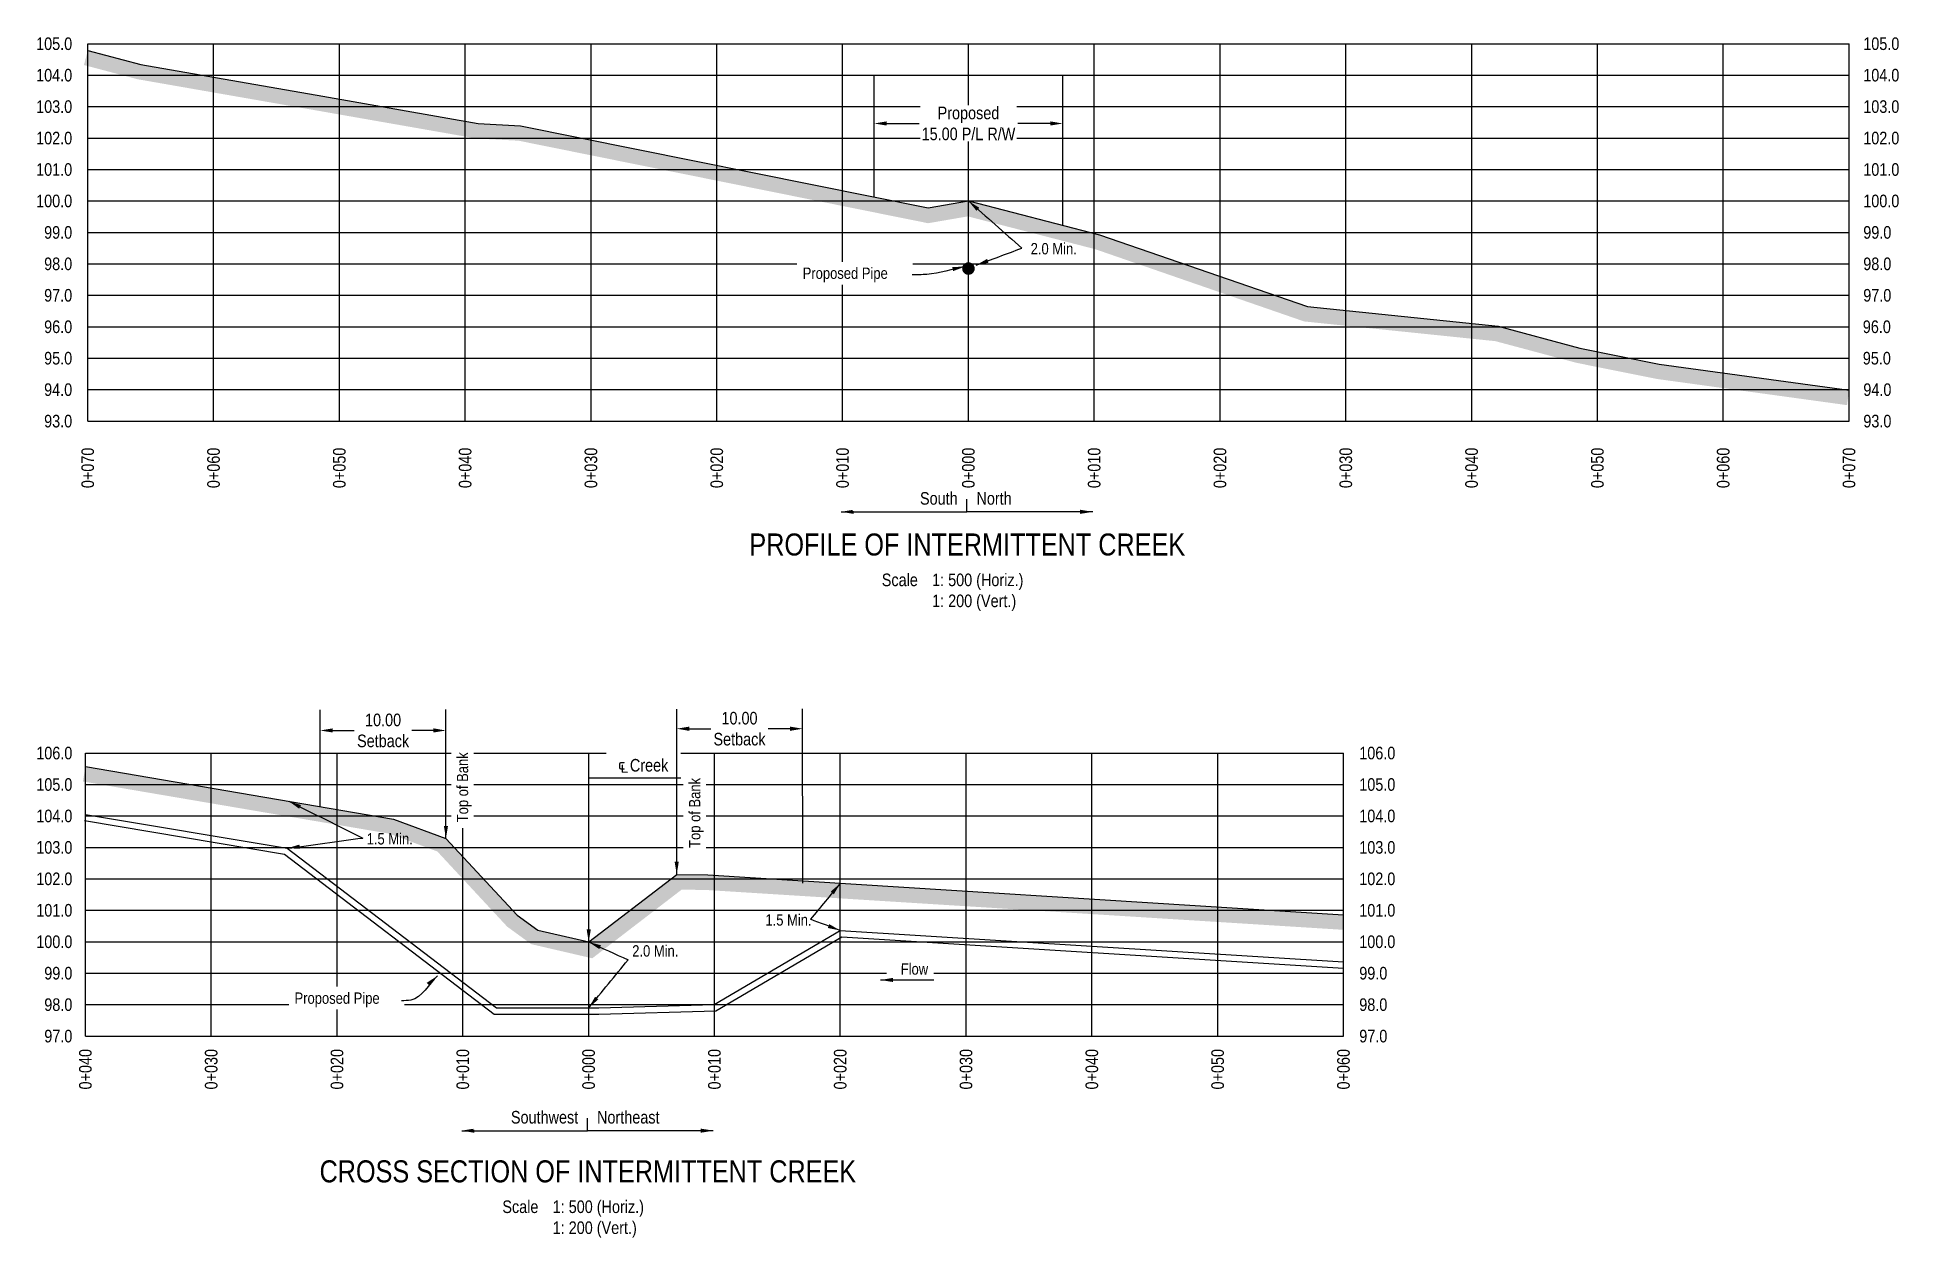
# Model space of a CAD drawing. Extents: x 355004 to 366534, y 6048595 to 6058688.
# Drawn here: x 365054 to 366534, y 6050595 to 6051549 of the extents above; entities that cross this region are included whole.
import ezdxf
from ezdxf.enums import TextEntityAlignment as Align

# ---------------------------------------------------------------- set-up
doc = ezdxf.new("R2010")
doc.units = 0
doc.header["$LTSCALE"] = 5
doc.header["$PDSIZE"] = 5
doc.linetypes.add('foc-TOPO', pattern=[1, 0.2, -0.8])
doc.layers.get('Defpoints').update_dxf_attribs({"color": 9})
for name, color, linetype in [('CG-NOTES', 7, 'Continuous'), ('DETAIL-T', 7, 'Continuous'), ('L-BD', 7, 'Continuous'), ('L-DETAIL-T', 3, 'Continuous'), ('L-MON', 1, 'Continuous'), ('P-CROSSINGS-GRID', 8, 'Continuous'), ('P-CROSSINGS-GROUND', 48, 'foc-TOPO'), ('P-CROSSINGS-LINE', 3, 'Continuous'), ('P-PROPOSED', 10, 'Continuous'), ('S-T7', 7, 'Continuous')]:
    doc.layers.add(name, color=color, linetype=linetype)
doc.styles.add('140', font='ARIALN.TTF', dxfattribs={"height": 15})
doc.styles.add('80', font='ARIALN.TTF', dxfattribs={"height": 10})
doc.styles.add('80CG', font='ARIALN.TTF', dxfattribs={"height": 10})
doc.styles.add('80L', font='ARIALN.TTF', dxfattribs={"height": 10})
doc.dimstyles.new('Compass 5 000', dxfattribs={"dimscale": 5, "dimtxt": 9, "dimasz": 2, "dimexe": 0.2, "dimexo": 0.0625, "dimgap": 0.5, "dimtad": 0, "dimtih": 1, "dimtoh": 1, "dimzin": 0, "dimdsep": 46, "dimtxsty": '80CG', "dimcen": 0.1, "dimse1": 1, "dimse2": 1, "dimclrd": 256, "dimclrt": 256, "dimaunit": 1, "dimadec": 4, "dimazin": 0, "dimtfac": 0.06, "dimtofl": 0, "dimtmove": 0, "dimatfit": 1, "dimfxl": 0.2, "dimtolj": 1, "dimtzin": 0, "dimlwd": -1, "dimarcsym": 0})

msp = doc.modelspace()

# ---------------------------------------------------------------- texts
at = {"style": '80'}
for s, p in [('0+070', (365094.488, 6051222.923)), ('0+060', (365194.488, 6051222.923)), ('0+050', (365294.488, 6051222.923)), ('0+040', (365394.488, 6051222.923)), ('0+030', (365494.488, 6051222.923)), ('0+020', (365594.488, 6051222.923)), ('0+010', (365694.488, 6051222.923)), ('0+000', (365794.488, 6051222.923)), ('0+010', (365894.488, 6051222.923)), ('0+020', (365994.488, 6051222.923)), ('0+030', (366094.488, 6051222.923)), ('0+040', (366194.488, 6051222.923)), ('0+050', (366294.488, 6051222.923)), ('0+060', (366394.488, 6051222.923)), ('0+070', (366494.488, 6051222.923)), ('0+040', (365092.63, 6050744.907)), ('0+030', (365192.63, 6050744.907)), ('0+020', (365292.63, 6050744.907)), ('0+010', (365392.63, 6050744.907)), ('0+000', (365492.63, 6050744.907)), ('0+010', (365592.63, 6050744.907)), ('0+020', (365692.63, 6050744.907)), ('0+030', (365792.63, 6050744.907)), ('0+040', (365892.63, 6050744.907)), ('0+050', (365992.63, 6050744.907)), ('0+060', (366092.63, 6050744.907))]:
    msp.add_text(s, height=10, rotation=90, dxfattribs=at).set_placement(p, align=Align.MIDDLE_RIGHT)
at = {"char_height": 9, "attachment_point": 1, "style": '80L'}
for s, insert in [('2.0 Min.', (365844.038, 6051385.591)), ('1.5 Min.', (365316.241, 6050916.491)), ('1.5 Min.', (365633.202, 6050851.999)), ('2.0 Min.', (365527.321, 6050827.369))]:
    msp.add_mtext_dynamic_manual_height_columns(s, width=45.31074, gutter_width=45, heights=[0], dxfattribs=dict(at, insert=insert))
at = {"layer": 'DETAIL-T', "char_height": 10, "attachment_point": 1, "style": '80L'}
for insert in [(365725.702, 6051122.831), (365424.102, 6050624.532)]:
    msp.add_mtext_dynamic_manual_height_columns('Scale^I1: 500 (Horiz.)\\P^I1: 200 (Vert.)', width=217.1051, gutter_width=45, heights=[0], dxfattribs=dict(at, insert=insert))
at = {"layer": 'L-DETAIL-T', "char_height": 17.5, "attachment_point": 2, "rotation": 0, "style": '140'}
for s, insert, width in [('PROFILE OF INTERMITTENT CREEK', (365793.638, 6051154.705), 386.35804), ('CROSS SECTION OF INTERMITTENT CREEK', (365492.038, 6050656.406), 426.70467)]:
    msp.add_mtext(s, dxfattribs=dict(at, insert=insert, width=width))
at = {"layer": 'S-T7', "style": '80'}
for s, p in [('105.0', (365082.172, 6051544.043)), ('104.0', (365082.172, 6051519.043)), ('103.0', (365082.172, 6051494.043)), ('102.0', (365082.172, 6051469.043)), ('101.0', (365082.172, 6051444.043)), ('100.0', (365082.172, 6051419.043)), ('99.0', (365082.172, 6051394.043)), ('98.0', (365082.172, 6051369.043)), ('97.0', (365082.172, 6051344.043)), ('96.0', (365082.172, 6051319.043)), ('96.0', (366527.774, 6051319.043)), ('95.0', (365082.172, 6051294.043)), ('95.0', (366527.774, 6051294.043)), ('94.0', (365082.172, 6051269.043)), ('94.0', (366528.205, 6051269.043)), ('93.0', (365082.172, 6051244.043)), ('93.0', (366528.205, 6051244.043)), ('106.0', (365082.283, 6050980.175)), ('105.0', (365082.283, 6050955.175)), ('104.0', (365082.283, 6050930.175)), ('103.0', (365082.283, 6050905.175)), ('102.0', (365082.283, 6050880.175)), ('101.0', (365082.283, 6050855.175)), ('100.0', (365082.283, 6050830.175)), ('99.0', (365082.283, 6050805.175)), ('98.0', (365082.283, 6050780.175)), ('97.0', (365082.283, 6050755.175))]:
    msp.add_text(s, height=10, dxfattribs=at).set_placement(p, align=Align.MIDDLE_RIGHT)
for s, p in [('105.0', (366505.844, 6051544.043)), ('104.0', (366505.844, 6051519.043)), ('103.0', (366505.844, 6051494.043)), ('102.0', (366505.844, 6051469.043)), ('101.0', (366505.844, 6051444.043)), ('100.0', (366505.844, 6051419.043)), ('99.0', (366505.844, 6051394.043)), ('98.0', (366505.844, 6051369.043)), ('97.0', (366505.844, 6051344.043)), ('106.0', (366105.225, 6050980.175)), ('105.0', (366105.225, 6050955.175)), ('104.0', (366105.225, 6050930.175)), ('103.0', (366105.225, 6050905.175)), ('102.0', (366105.225, 6050880.175)), ('101.0', (366105.225, 6050855.175)), ('100.0', (366105.225, 6050830.175)), ('99.0', (366105.225, 6050805.175)), ('98.0', (366105.225, 6050780.175)), ('97.0', (366105.225, 6050755.175))]:
    msp.add_text(s, height=10, dxfattribs=at).set_placement(p, align=Align.MIDDLE_LEFT)

# ---------------------------------------------------------------- blocks, each defined once
blk = doc.blocks.new('PLIA')
at = {"color": 255, "const_width": 1}
blk.add_lwpolyline([(-0.5, 0, 1), (0.5, 0, 1)], format="xyb", close=True, dxfattribs=at)
blk = doc.blocks.new('PLIAA')
blk.add_blockref('PLIA', (0, 0))
blk = doc.blocks.new('PLIB')
at = {"color": 1}
blk.add_circle((0, 0), 0.8, dxfattribs=at)
blk = doc.blocks.new('PLIBB')
blk.add_blockref('PLIB', (0, 0))
blk = doc.blocks.new('PLICC')
for name in ['PLIAA', 'PLIBB']:
    blk.add_blockref(name, (0, 0))
blk = doc.blocks.new('PLI')
blk.add_blockref('PLICC', (0, 0))
blk = doc.blocks.new('*D609')
at = {"transparency": 16777216}
for p, q in [((365289.3, 6050998.1), (365306.4, 6050998.1)), ((365369.3, 6050998.1), (365352.2, 6050998.1))]:
    blk.add_line(p, q, dxfattribs=at)
for points in [[(365289.3, 6050999.8), (365289.3, 6050996.5), (365279.3, 6050998.1)], [(365369.3, 6050999.8), (365369.3, 6050996.5), (365379.3, 6050998.1)]]:
    blk.add_solid(points, dxfattribs=at)
at = {"layer": 'Defpoints', "color": 0, "transparency": 16777216}
for p in [(365279.3, 6051000.2), (365279.3, 6050998.1), (365379.3, 6051000.2)]:
    blk.add_point(p, dxfattribs=at)
at = {"transparency": 16777216, "insert": (365329.3, 6050998.1), "char_height": 10, "attachment_point": 5, "style": '80CG'}
blk.add_mtext('\\A1;10.00\\PSetback', dxfattribs=at)
blk = doc.blocks.new('*D610')
at = {"transparency": 16777216}
for p, q in [((365572.7, 6050999.5), (365589.7, 6050999.5)), ((365652.7, 6050999.5), (365635.5, 6050999.5))]:
    blk.add_line(p, q, dxfattribs=at)
for points in [[(365572.7, 6051001.2), (365572.7, 6050997.8), (365562.7, 6050999.5)], [(365652.7, 6051001.2), (365652.7, 6050997.8), (365662.7, 6050999.5)]]:
    blk.add_solid(points, dxfattribs=at)
at = {"layer": 'Defpoints', "color": 0, "transparency": 16777216}
for p in [(365562.7, 6051027.5), (365662.7, 6051027.5), (365562.7, 6050999.5)]:
    blk.add_point(p, dxfattribs=at)
at = {"transparency": 16777216, "insert": (365612.6, 6050999.5), "char_height": 10, "attachment_point": 5, "style": '80CG'}
blk.add_mtext('\\A1;10.00\\PSetback', dxfattribs=at)
blk = doc.blocks.new('*D611')
at = {"transparency": 16777216}
for p, q in [((365729.6, 6051480.6), (365755.5, 6051480.6)), ((365859.6, 6051480.6), (365833.7, 6051480.6))]:
    blk.add_line(p, q, dxfattribs=at)
for points in [[(365729.6, 6051482.3), (365729.6, 6051479), (365719.6, 6051480.6)], [(365859.6, 6051482.3), (365859.6, 6051479), (365869.6, 6051480.6)]]:
    blk.add_solid(points, dxfattribs=at)
at = {"layer": 'Defpoints', "color": 0, "transparency": 16777216}
for p in [(365719.6, 6051506.1), (365869.6, 6051506.1), (365869.6, 6051480.6)]:
    blk.add_point(p, dxfattribs=at)
at = {"transparency": 16777216, "insert": (365794.6, 6051480.6), "char_height": 10, "attachment_point": 5, "style": '80CG', "bg_fill": 3, "box_fill_scale": 1.1, "bg_fill_color": 256, "bg_fill_true_color": 13158600, "bg_fill_transparency": 0}
blk.add_mtext('\\A1;Proposed\\P15.00 P/L R/W', dxfattribs=at)

# ---------------------------------------------------------------- hatches: boundary and pattern name
at = {"layer": 'P-CROSSINGS-GROUND'}
h = msp.add_hatch(dxfattribs=at)
h.set_pattern_fill('EARTH', color=256, scale=2.5, angle=45)
h.paths.add_polyline_path([(365091.508, 6051527.081), (365134.179, 6051515.797), (365279.219, 6051490.475), (365403.534, 6051468.693), (365436.926, 6051466.951), (365762.516, 6051401.335), (365794.077, 6051406.78), (365895.403, 6051380.685), (366061.358, 6051323.271), (366213.386, 6051307.596), (366277.797, 6051290.388), (366341.643, 6051277.562), (366492.939, 6051256.732), (366494.575, 6051268.619), (366343.645, 6051289.4), (366280.53, 6051302.079), (366215.564, 6051319.435), (366063.97, 6051335.065), (365898.867, 6051392.184), (365794.575, 6051419.043), (365762.687, 6051413.541), (365438.432, 6051478.888), (365404.887, 6051480.639), (365281.283, 6051502.296), (365136.749, 6051527.53), (365094.575, 6051538.682)])
h = msp.add_hatch(dxfattribs=at)
h.set_pattern_fill('EARTH', color=256, scale=2.5, angle=45)
h.paths.add_polyline_path([(365092.717, 6050969.409), (365337.602, 6050927.682), (365379.247, 6050912.202), (365435.941, 6050851.194), (365452.176, 6050839.377), (365492.744, 6050829.974), (365562.682, 6050883.717), (365587.322, 6050883.254), (366092.717, 6050851.667), (366091.969, 6050839.691), (365586.835, 6050871.261), (365566.66, 6050871.64), (365495.558, 6050817.003), (365447.088, 6050828.238), (365427.941, 6050842.175), (365372.395, 6050901.946), (365334.476, 6050916.041), (365090.702, 6050957.579)])

# ---------------------------------------------------------------- linework, layer by layer
for p, q in [((365719.575, 6051422.23), (365719.575, 6051519.043)), ((365869.575, 6051399.728), (365869.575, 6051519.043)), ((365279.285, 6050937.619), (365279.285, 6051014.575)), ((365379.247, 6050912.202), (365379.279, 6051014.781)), ((365663.062, 6050876.738), (365662.777, 6051015.364))]:
    msp.add_line(p, q)
at = {"color": 8}
for p, q in [((365092.717, 6050805.175), (365092.717, 6050980.175)), ((365092.717, 6050805.175), (365092.717, 6050980.175)), ((365792.717, 6050805.175), (365792.717, 6050980.175)), ((365892.717, 6050805.175), (365892.717, 6050980.175)), ((365992.717, 6050805.175), (365992.717, 6050980.175)), ((366092.717, 6050805.175), (366092.717, 6050980.175))]:
    msp.add_line(p, q, dxfattribs=at)
at = {"layer": 'CG-NOTES'}
for p, q in [((365793.358, 6051171.931), (365793.358, 6051181.931)), ((365491.758, 6050679.992), (365491.758, 6050689.992))]:
    msp.add_line(p, q, dxfattribs=at)
at = {"layer": 'P-CROSSINGS-GRID'}
for p, q in [((365094.575, 6051544.043), (366494.575, 6051544.043)), ((365094.575, 6051244.043), (365094.575, 6051544.043)), ((365194.575, 6051244.043), (365194.575, 6051544.043)), ((365294.575, 6051244.043), (365294.575, 6051544.043)), ((365394.575, 6051244.043), (365394.575, 6051544.043)), ((365494.575, 6051244.043), (365494.575, 6051544.043)), ((365594.575, 6051244.043), (365594.575, 6051544.043)), ((365694.575, 6051244.043), (365694.575, 6051544.043)), ((365794.575, 6051244.043), (365794.575, 6051544.043)), ((365894.575, 6051244.043), (365894.575, 6051544.043)), ((365994.575, 6051244.043), (365994.575, 6051544.043)), ((366094.575, 6051244.043), (366094.575, 6051544.043)), ((366194.575, 6051244.043), (366194.575, 6051544.043)), ((366294.575, 6051244.043), (366294.575, 6051544.043)), ((366394.575, 6051244.043), (366394.575, 6051544.043)), ((366494.575, 6051244.043), (366494.575, 6051544.043)), ((365094.575, 6051519.043), (366494.575, 6051519.043)), ((365094.575, 6051494.043), (366494.575, 6051494.043)), ((365094.575, 6051469.043), (366494.575, 6051469.043)), ((365094.575, 6051444.043), (366494.575, 6051444.043)), ((365094.575, 6051419.043), (366494.575, 6051419.043)), ((365094.575, 6051394.043), (366494.575, 6051394.043)), ((365094.575, 6051369.043), (366494.575, 6051369.043)), ((365094.575, 6051344.043), (366494.575, 6051344.043)), ((365094.575, 6051319.043), (366494.575, 6051319.043)), ((365094.575, 6051294.043), (366494.575, 6051294.043)), ((365094.575, 6051269.043), (366494.575, 6051269.043)), ((365094.575, 6051244.043), (366494.575, 6051244.043)), ((365092.717, 6050980.175), (366092.717, 6050980.175)), ((365192.717, 6050805.175), (365192.717, 6050980.175)), ((365292.717, 6050805.175), (365292.717, 6050980.175)), ((365392.717, 6050805.175), (365392.717, 6050980.175)), ((365092.717, 6050955.175), (366092.717, 6050955.175)), ((365092.717, 6050930.175), (366092.717, 6050930.175)), ((365092.717, 6050755.175), (365092.717, 6050930.175)), ((365192.717, 6050755.175), (365192.717, 6050930.175)), ((365292.717, 6050755.175), (365292.717, 6050930.175)), ((365392.717, 6050755.175), (365392.717, 6050930.175)), ((365492.717, 6050755.175), (365492.717, 6050930.175)), ((365592.717, 6050755.175), (365592.717, 6050930.175)), ((365692.717, 6050755.175), (365692.717, 6050930.175)), ((365792.717, 6050755.175), (365792.717, 6050930.175)), ((365892.717, 6050755.175), (365892.717, 6050930.175)), ((365992.717, 6050755.175), (365992.717, 6050930.175)), ((366092.717, 6050755.175), (366092.717, 6050930.175)), ((365092.717, 6050905.175), (366092.717, 6050905.175)), ((365092.717, 6050880.175), (366092.717, 6050880.175)), ((365092.717, 6050855.175), (366092.717, 6050855.175)), ((365092.717, 6050830.175), (366092.717, 6050830.175)), ((365092.717, 6050805.175), (366092.717, 6050805.175)), ((365092.717, 6050805.175), (366092.717, 6050805.175)), ((365092.717, 6050780.175), (366092.717, 6050780.175)), ((365092.717, 6050755.175), (366092.717, 6050755.175))]:
    msp.add_line(p, q, dxfattribs=at)
at = {"layer": 'P-CROSSINGS-GRID', "color": 8}
for p, q in [((365492.717, 6050805.175), (365492.717, 6050980.175)), ((365592.717, 6050805.175), (365592.717, 6050980.175)), ((365692.717, 6050805.175), (365692.717, 6050980.175))]:
    msp.add_line(p, q, dxfattribs=at)
at = {"layer": 'P-CROSSINGS-LINE', "color": 3, "flags": 128}
for points in [[(365094.575, 6051538.682), (365136.749, 6051527.53), (365281.283, 6051502.296), (365404.887, 6051480.639), (365438.432, 6051478.888), (365762.687, 6051413.541), (365794.575, 6051419.043), (365898.867, 6051392.184), (366063.97, 6051335.065), (366215.564, 6051319.435), (366280.53, 6051302.079), (366343.645, 6051289.4), (366494.575, 6051268.619)], [(365092.717, 6050969.409), (365337.602, 6050927.682), (365379.247, 6050912.202), (365435.941, 6050851.194), (365452.176, 6050839.377), (365492.744, 6050829.974), (365562.682, 6050883.717), (365587.322, 6050883.254), (366092.717, 6050851.667)]]:
    msp.add_lwpolyline(points, dxfattribs=at)
at = {"layer": 'P-PROPOSED'}
for points in [[(365091.889, 6050926.437), (365251.036, 6050899.713), (365417.703, 6050772.52), (365500.833, 6050772.636), (365593.879, 6050775.351), (365693.929, 6050834.008), (366092.717, 6050809.084)], [(365092.717, 6050931.368), (365253.086, 6050904.439), (365419.389, 6050777.522), (365500.757, 6050777.636), (365592.454, 6050780.311), (365692.717, 6050839.094), (366092.717, 6050814.094)]]:
    msp.add_lwpolyline(points, dxfattribs=at)

# ---------------------------------------------------------------- block references
at = {"layer": 'L-MON', "xscale": 5, "yscale": 5, "zscale": 5}
msp.add_blockref('PLI', (365794.575, 6051365.306), dxfattribs=at)

msp.set_redraw_order([(e.dxf.handle, doc.entitydb.next_handle()) for e in msp.query("TEXT MTEXT ATTDEF DIMENSION ARC_DIMENSION")])  # texts and dimensions are drawn at this point

# ---------------------------------------------------------------- leaders
at = {"path_type": 1}
for points in [[(365794.575, 6051419.043), (365836.985, 6051381.524)], [(365800.638, 6051367.971), (365836.985, 6051381.524)], [(365492.744, 6050829.974), (365492.744, 6050960.578)], [(365254.353, 6050941.867), (365313.076, 6050912.623)], [(365379.247, 6050912.202), (365379.285, 6050943.669)], [(365253.086, 6050904.439), (365313.076, 6050912.623)], [(365692.717, 6050876.64), (365668.984, 6050848.041)], [(365692.717, 6050839.094), (365668.984, 6050848.041)], [(365492.744, 6050829.974), (365524.061, 6050815.786)], [(365492.717, 6050777.625), (365524.061, 6050815.786)]]:
    msp.add_leader(points, dimstyle='Compass 5 000', override={"dimgap": 0.5, "dimtad": 0}, dxfattribs=at)
at = {"layer": 'CG-NOTES', "path_type": 1}
for points in [[(365693.358, 6051171.931), (365793.358, 6051171.931)], [(365893.358, 6051171.931), (365793.358, 6051171.931)], [(365391.758, 6050679.992), (365491.758, 6050679.992)], [(365591.758, 6050679.992), (365491.758, 6050679.992)]]:
    msp.add_leader(points, dimstyle='Compass 5 000', override={"dimgap": 0.5, "dimtad": 0}, dxfattribs=at)

# ---------------------------------------------------------------- next in the draw order: texts
at = {"char_height": 9, "attachment_point": 1, "style": '80L', "bg_fill": 3, "box_fill_scale": 1.5, "bg_fill_color": 256, "bg_fill_transparency": 0}
for insert in [(365662.828, 6051366.104), (365258.918, 6050789.831)]:
    msp.add_mtext_dynamic_manual_height_columns('Proposed Pipe', width=82.78026, gutter_width=45, heights=[0], dxfattribs=dict(at, insert=insert))
at = {"color": 3, "char_height": 10, "width": 78.43132, "attachment_point": 3, "style": '80', "bg_fill": 2}
for s, insert in [('South', (365785.99, 6051187.612)), ('Southwest', (365484.39, 6050695.673))]:
    msp.add_mtext(s, dxfattribs=dict(at, insert=insert))
at = {"char_height": 9, "style": '80L', "bg_fill": 3, "box_fill_scale": 1.5, "bg_fill_color": 256, "bg_fill_transparency": 0}
for s, width, insert, attachment_point, rotation in [('Top of Bank', 69.59245, (365387.911, 6050925.143), 1, 90), ('Flow', 28.55952, (365762.551, 6050812.963), 3, 359.666704)]:
    msp.add_mtext_dynamic_manual_height_columns(s, width=width, gutter_width=45, heights=[0], dxfattribs=dict(at, insert=insert, attachment_point=attachment_point, rotation=rotation))
at = {"layer": 'L-BD', "insert": (365511.687, 6050975.481), "char_height": 10, "width": 49.16517, "attachment_point": 1, "style": '80', "bg_fill": 2}
msp.add_mtext('\\pi4.23743;{\\fISOCPEUR|b0|i0|c0|p34;℄} Creek', dxfattribs=at)

# ---------------------------------------------------------------- next in the draw order: dimensions: what is measured, and where the dimension line sits
at = {"color": 4}
dim = msp.add_linear_dim(base=(365869.575, 6051480.649), p1=(365719.575, 6051506.075), p2=(365869.575, 6051506.075), angle=0, text='Proposed\\P15.00 P/L R/W', dimstyle='Compass 5 000', override={"dimtfill": 1}, dxfattribs=at)
dim.commit()
dim.dimension.update_dxf_attribs({"geometry": '*D611', "text_midpoint": (365794.575, 6051480.649), "dimtype": 161})

# ---------------------------------------------------------------- next in the draw order: linework, layer by layer
for p, q in [((365562.682, 6050883.717), (365562.682, 6051015.158)), ((365492.744, 6050960.578), (365566.031, 6050960.578))]:
    msp.add_line(p, q)

# ---------------------------------------------------------------- next in the draw order: texts
at = {"color": 3, "char_height": 10, "width": 71.79644, "attachment_point": 1, "style": '80', "bg_fill": 2}
for s, insert in [('North', (365800.948, 6051187.612)), ('Northeast', (365499.348, 6050695.673))]:
    msp.add_mtext(s, dxfattribs=dict(at, insert=insert))

# ---------------------------------------------------------------- next in the draw order: dimensions: what is measured, and where the dimension line sits
dim = msp.add_linear_dim(base=(365279.285, 6050998.125), p1=(365379.285, 6051000.219), p2=(365279.285, 6051000.219), angle=180, text='10.00\\PSetback', dimstyle='Compass 5 000')
dim.commit()
dim.dimension.update_dxf_attribs({"geometry": '*D609', "text_midpoint": (365329.317, 6050998.125), "dimtype": 161})

# ---------------------------------------------------------------- next in the draw order: leaders
at = {"path_type": 1}
for points in [[(365791.845, 6051366.882), (365761.475, 6051360.663), (365749.785, 6051360.21)], [(365562.682, 6050883.717), (365562.682, 6050978.39)], [(365372.44, 6050803.042), (365351.418, 6050783.773), (365343.989, 6050783.141)], [(365724.636, 6050799.764), (365767.076, 6050799.918)]]:
    msp.add_leader(points, dimstyle='Compass 5 000', override={"dimgap": 0.5, "dimtad": 0}, dxfattribs=at)

# ---------------------------------------------------------------- next in the draw order: texts
at = {"insert": (365572.479, 6050904.797), "char_height": 9, "attachment_point": 1, "rotation": 90, "style": '80L', "bg_fill": 3, "box_fill_scale": 1.5, "bg_fill_color": 256, "bg_fill_transparency": 0}
msp.add_mtext_dynamic_manual_height_columns('Top of Bank', width=69.59245, gutter_width=45, heights=[0], dxfattribs=at)

# ---------------------------------------------------------------- next in the draw order: dimensions: what is measured, and where the dimension line sits
dim = msp.add_linear_dim(base=(365562.682, 6050999.506), p1=(365662.682, 6051027.453), p2=(365562.682, 6051027.453), angle=180, text='10.00\\PSetback', dimstyle='Compass 5 000')
dim.commit()
dim.dimension.update_dxf_attribs({"geometry": '*D610', "text_midpoint": (365612.621, 6050999.506), "dimtype": 161})

doc.saveas('drawing.dxf')
